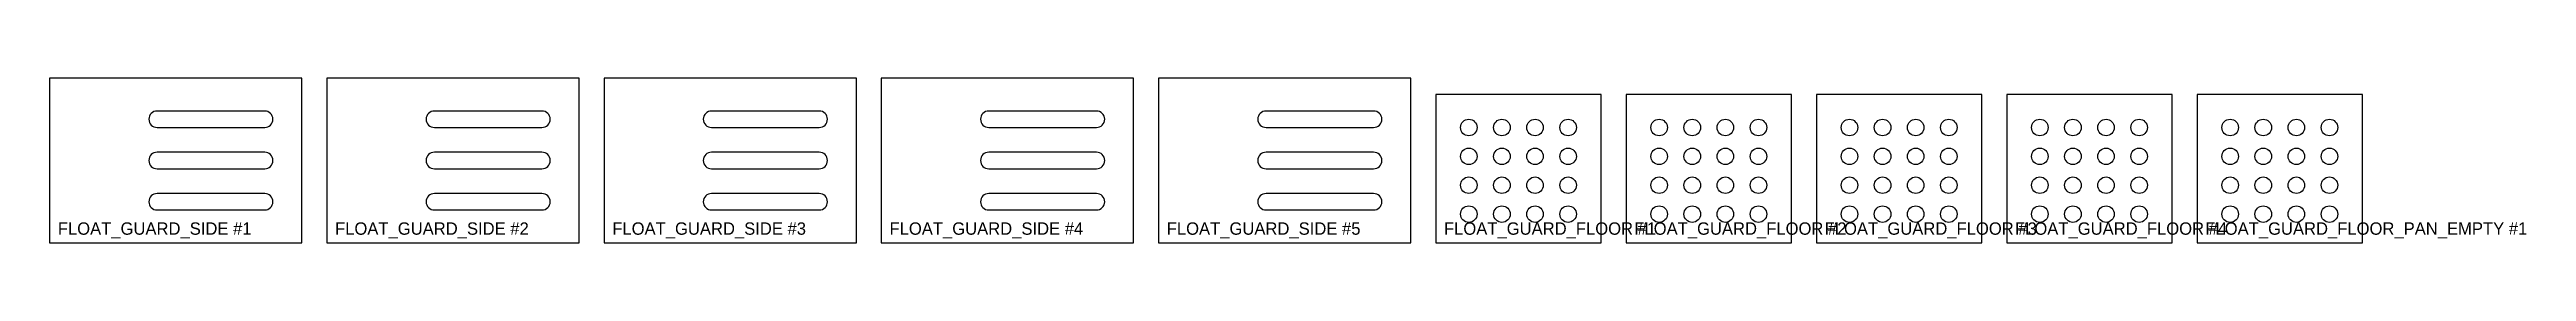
# Model space of a CAD drawing. Header units: millimetres. Extents: x 0 to 1219, y 0 to 2438.
# Drawn here: x 10 to 609, y 10 to 50 of the extents above; entities that cross this region are included whole.
import ezdxf

# ---------------------------------------------------------------- set-up
doc = ezdxf.new("R2010")
doc.units = ezdxf.units.MM
for name, color, linetype in [('CUT_HOLES', 7, 'Continuous'), ('CUT_OUTER', 7, 'Continuous'), ('PART_MARK_NO_CUT', 7, 'Continuous')]:
    doc.layers.add(name, color=color, linetype=linetype)

msp = doc.modelspace()

# ---------------------------------------------------------------- texts
at = {"layer": 'PART_MARK_NO_CUT'}
for s, p in [('FLOAT_GUARD_SIDE #1', (12, 12)), ('FLOAT_GUARD_SIDE #2', (79, 12)), ('FLOAT_GUARD_SIDE #3', (146, 12)), ('FLOAT_GUARD_SIDE #4', (213, 12)), ('FLOAT_GUARD_SIDE #5', (280, 12)), ('FLOAT_GUARD_FLOOR #1', (347, 12)), ('FLOAT_GUARD_FLOOR #2', (393, 12)), ('FLOAT_GUARD_FLOOR #3', (439, 12)), ('FLOAT_GUARD_FLOOR #4', (485, 12)), ('FLOAT_GUARD_FLOOR_PAN_EMPTY #1', (531, 12))]:
    msp.add_text(s, height=3, dxfattribs=at).set_placement(p)

# ---------------------------------------------------------------- linework, layer by layer
at = {"layer": 'CUT_HOLES'}
for points in [[(62, 42), (36, 42, 1), (36, 38), (62, 38, 1)], [(129, 42), (103, 42, 1), (103, 38), (129, 38, 1)], [(196, 42), (170, 42, 1), (170, 38), (196, 38, 1)], [(263, 42), (237, 42, 1), (237, 38), (263, 38, 1)], [(330, 42), (304, 42, 1), (304, 38), (330, 38, 1)], [(62, 32), (36, 32, 1), (36, 28), (62, 28, 1)], [(129, 32), (103, 32, 1), (103, 28), (129, 28, 1)], [(196, 32), (170, 32, 1), (170, 28), (196, 28, 1)], [(263, 32), (237, 32, 1), (237, 28), (263, 28, 1)], [(330, 32), (304, 32, 1), (304, 28), (330, 28, 1)], [(62, 22), (36, 22, 1), (36, 18), (62, 18, 1)], [(129, 22), (103, 22, 1), (103, 18), (129, 18, 1)], [(196, 22), (170, 22, 1), (170, 18), (196, 18, 1)], [(263, 22), (237, 22, 1), (237, 18), (263, 18, 1)], [(330, 22), (304, 22, 1), (304, 18), (330, 18, 1)]]:
    msp.add_lwpolyline(points, format="xyb", close=True, dxfattribs=at)
for centre in [(353, 38), (361, 38), (369, 38), (377, 38), (399, 38), (407, 38), (415, 38), (423, 38), (445, 38), (453, 38), (461, 38), (469, 38), (491, 38), (499, 38), (507, 38), (515, 38), (537, 38), (545, 38), (553, 38), (561, 38), (353, 31), (361, 31), (369, 31), (377, 31), (399, 31), (407, 31), (415, 31), (423, 31), (445, 31), (453, 31), (461, 31), (469, 31), (491, 31), (499, 31), (507, 31), (515, 31), (537, 31), (545, 31), (553, 31), (561, 31), (353, 24), (361, 24), (369, 24), (377, 24), (399, 24), (407, 24), (415, 24), (423, 24), (445, 24), (453, 24), (461, 24), (469, 24), (491, 24), (499, 24), (507, 24), (515, 24), (537, 24), (545, 24), (553, 24), (561, 24), (353, 17), (361, 17), (369, 17), (377, 17), (399, 17), (407, 17), (415, 17), (423, 17), (445, 17), (453, 17), (461, 17), (469, 17), (491, 17), (499, 17), (507, 17), (515, 17), (537, 17), (545, 17), (553, 17), (561, 17)]:
    msp.add_circle(centre, 2, dxfattribs=at)
at = {"layer": 'CUT_OUTER'}
for points in [[(71, 10), (71, 50), (10, 50), (10, 10)], [(138, 10), (138, 50), (77, 50), (77, 10)], [(205, 10), (205, 50), (144, 50), (144, 10)], [(272, 10), (272, 50), (211, 50), (211, 10)], [(339, 10), (339, 50), (278, 50), (278, 10)], [(385, 10), (385, 46), (345, 46), (345, 10)], [(431, 10), (431, 46), (391, 46), (391, 10)], [(477, 10), (477, 46), (437, 46), (437, 10)], [(523, 10), (523, 46), (483, 46), (483, 10)], [(569, 10), (569, 46), (529, 46), (529, 10)]]:
    msp.add_lwpolyline(points, close=True, dxfattribs=at)

msp.set_redraw_order([(e.dxf.handle, doc.entitydb.next_handle()) for e in msp.query("TEXT MTEXT ATTDEF DIMENSION ARC_DIMENSION")])  # texts and dimensions are drawn at this point

doc.saveas('drawing.dxf')
